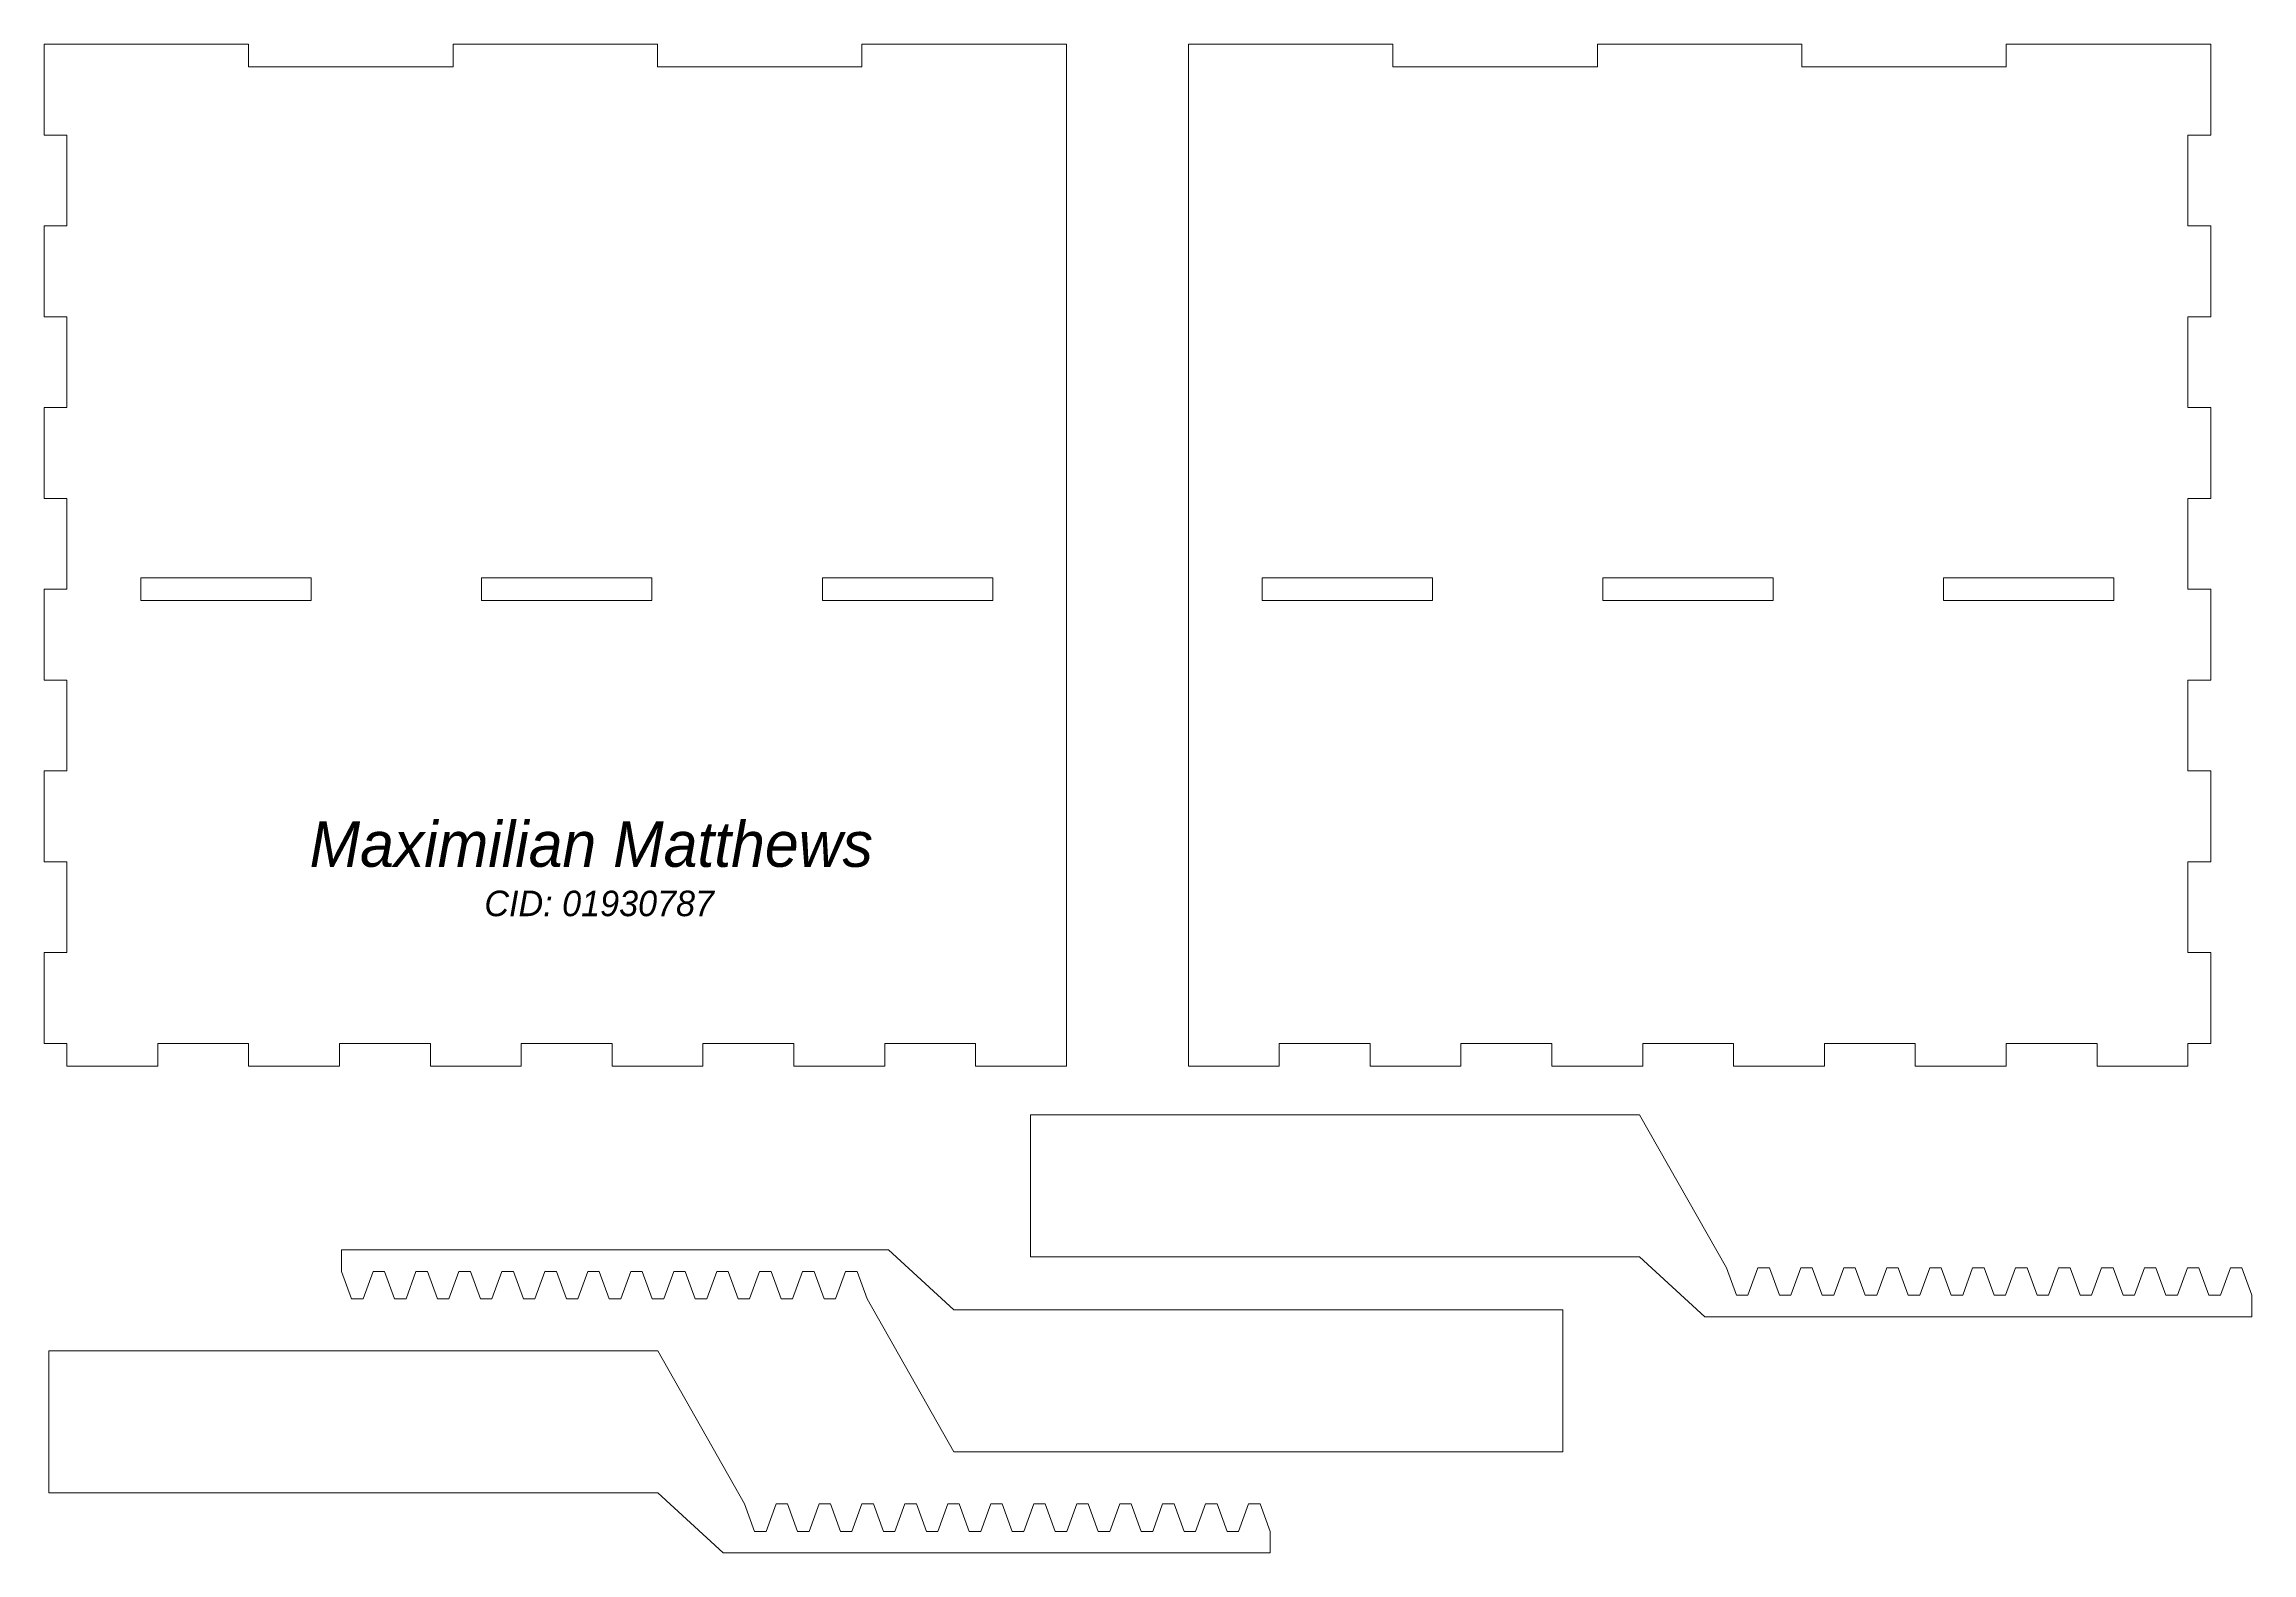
# Model space of a CAD drawing. Header units: millimetres. Extents: x 11 to 399, y -272 to -7.
import ezdxf

# ---------------------------------------------------------------- set-up
doc = ezdxf.new("R2010")
doc.units = ezdxf.units.MM
doc.header["$MEASUREMENT"] = 0
doc.layers.add('Layer 1', color=7, linetype='Continuous', lineweight=0)

# ---------------------------------------------------------------- blocks, each defined once
blk = doc.blocks.new('Block_0')
at = {"layer": 'Layer 1', "color": 12, "lineweight": 9, "true_color": 0xe30613}
for points in [[(248.1, -6.73), (248.1, -10.73), (248.1, -10.73), (284.1, -10.73), (284.1, -10.73), (284.1, -6.73), (320.1, -6.73), (320.1, -10.73), (320.1, -10.73), (356.1, -10.73), (356.1, -10.73), (356.1, -6.73), (388.1, -6.73), (392.1, -6.73), (392.1, -10.73), (392.1, -22.72), (392.1, -22.73), (388.1, -22.73), (388.1, -38.72), (392.1, -38.72), (392.1, -54.72), (388.1, -54.72), (388.1, -70.72), (392.1, -70.72), (392.1, -86.72), (388.1, -86.72), (388.1, -102.72), (392.1, -102.72), (392.1, -118.72), (388.1, -118.72), (388.1, -134.72), (392.1, -134.72), (392.1, -150.72), (388.1, -150.72), (388.1, -166.72), (392.1, -166.72), (392.1, -182.72), (392.1, -182.73), (388.1, -182.73), (388.1, -186.73), (388.09, -186.73), (372.09, -186.73), (372.09, -182.73), (356.09, -182.73), (356.09, -186.73), (340.09, -186.73), (340.09, -182.73), (324.09, -182.73), (324.09, -186.73), (308.09, -186.73), (308.09, -182.73), (292.09, -182.73), (292.09, -186.73), (276.09, -186.73), (276.09, -182.73), (260.09, -182.73), (260.09, -186.73), (244.09, -186.73), (244.09, -182.73), (228.1, -182.73), (228.1, -186.73), (228.09, -186.73), (212.1, -186.73), (212.1, -182.73), (212.1, -10.73), (212.1, -6.73)], [(255.07, -100.71), (225.07, -100.71), (225.07, -104.71), (255.07, -104.71)], [(315.07, -100.71), (285.07, -100.71), (285.07, -104.71), (315.07, -104.71)], [(375.07, -100.71), (345.07, -100.71), (345.07, -104.71), (375.07, -104.71)]]:
    blk.add_lwpolyline(points, close=True, dxfattribs=at)
blk = doc.blocks.new('Block_1')
at = {"layer": 'Layer 1', "color": 12, "lineweight": 9, "true_color": 0xe30613}
for points in [[(154.6, -6.73), (154.6, -10.73), (154.6, -10.73), (118.6, -10.73), (118.6, -10.73), (118.6, -6.73), (82.6, -6.73), (82.6, -10.73), (82.6, -10.73), (46.6, -10.73), (46.6, -10.73), (46.6, -6.73), (14.6, -6.73), (10.6, -6.73), (10.6, -10.73), (10.6, -22.72), (10.6, -22.73), (14.6, -22.73), (14.6, -38.72), (10.6, -38.72), (10.6, -54.72), (14.6, -54.72), (14.6, -70.72), (10.6, -70.72), (10.6, -86.72), (14.6, -86.72), (14.6, -102.72), (10.6, -102.72), (10.6, -118.72), (14.6, -118.72), (14.6, -134.72), (10.6, -134.72), (10.6, -150.72), (14.6, -150.72), (14.6, -166.72), (10.6, -166.72), (10.6, -182.72), (10.6, -182.73), (14.6, -182.73), (14.6, -186.73), (14.61, -186.73), (30.61, -186.73), (30.61, -182.73), (46.61, -182.73), (46.61, -186.73), (62.61, -186.73), (62.61, -182.73), (78.61, -182.73), (78.61, -186.73), (94.61, -186.73), (94.61, -182.73), (110.61, -182.73), (110.61, -186.73), (126.61, -186.73), (126.61, -182.73), (142.61, -182.73), (142.61, -186.73), (158.61, -186.73), (158.61, -182.73), (174.6, -182.73), (174.6, -186.73), (174.61, -186.73), (190.6, -186.73), (190.6, -182.73), (190.6, -10.73), (190.6, -6.73)], [(27.63, -100.71), (57.63, -100.71), (57.63, -104.71), (27.63, -104.71)], [(87.63, -100.71), (117.63, -100.71), (117.63, -104.71), (87.63, -104.71)], [(147.63, -100.71), (177.63, -100.71), (177.63, -104.71), (147.63, -104.71)]]:
    blk.add_lwpolyline(points, close=True, dxfattribs=at)

msp = doc.modelspace()

# ---------------------------------------------------------------- linework, layer by layer
at = {"layer": 'Layer 1', "color": 12, "lineweight": 9, "true_color": 0xe30613}
for points in [[(184.3, -220.27), (204.19, -220.27), (211.32, -220.27), (291.52, -220.27), (303.05, -230.83), (333.3, -230.83), (338.84, -230.83), (363.56, -230.83), (369.09, -230.83), (399.35, -230.83), (399.35, -227.05), (397.59, -222.22), (395.57, -222.22), (393.81, -227.05), (391.78, -227.05), (390.03, -222.22), (388, -222.22), (386.25, -227.05), (384.22, -227.05), (382.46, -222.22), (380.44, -222.22), (378.68, -227.05), (376.66, -227.05), (374.9, -222.22), (372.88, -222.22), (371.12, -227.05), (369.09, -227.05), (367.33, -222.22), (367.33, -222.22), (365.31, -222.22), (365.31, -222.22), (363.55, -227.05), (361.53, -227.05), (359.77, -222.22), (357.75, -222.22), (355.99, -227.05), (353.96, -227.05), (352.21, -222.22), (350.18, -222.22), (348.43, -227.05), (346.4, -227.05), (344.64, -222.22), (342.62, -222.22), (340.86, -227.05), (338.84, -227.05), (337.08, -222.22), (337.08, -222.22), (335.06, -222.22), (335.06, -222.22), (333.3, -227.05), (331.28, -227.05), (329.52, -222.22), (327.5, -222.22), (325.74, -227.05), (323.71, -227.05), (321.95, -222.22), (319.93, -222.22), (318.17, -227.05), (316.15, -227.05), (314.39, -222.22), (312.37, -222.22), (310.61, -227.05), (308.58, -227.05), (306.83, -222.22), (291.52, -195.27), (211.32, -195.27), (204.19, -195.27), (184.3, -195.27)], [(278.02, -229.64), (258.13, -229.64), (251.01, -229.64), (170.8, -229.64), (159.28, -219.08), (129.03, -219.08), (123.49, -219.08), (98.77, -219.08), (93.23, -219.08), (62.98, -219.08), (62.98, -222.86), (64.74, -227.69), (66.76, -227.69), (68.52, -222.86), (70.54, -222.86), (72.3, -227.69), (74.32, -227.69), (76.08, -222.86), (78.11, -222.86), (79.86, -227.69), (81.88, -227.69), (83.64, -222.86), (85.67, -222.86), (87.43, -227.69), (89.45, -227.69), (91.21, -222.86), (93.23, -222.86), (94.99, -227.69), (94.99, -227.69), (97.01, -227.69), (97.01, -227.69), (98.77, -222.86), (100.8, -222.86), (102.56, -227.69), (104.58, -227.69), (106.34, -222.86), (108.36, -222.86), (110.12, -227.69), (112.14, -227.69), (113.9, -222.86), (115.93, -222.86), (117.68, -227.69), (119.7, -227.69), (121.46, -222.86), (123.49, -222.86), (125.25, -227.69), (125.25, -227.69), (127.27, -227.69), (127.27, -227.69), (129.03, -222.86), (131.05, -222.86), (132.81, -227.69), (134.83, -227.69), (136.59, -222.86), (138.61, -222.86), (140.37, -227.69), (142.39, -227.69), (144.15, -222.86), (146.18, -222.86), (147.94, -227.69), (149.96, -227.69), (151.72, -222.86), (153.74, -222.86), (155.5, -227.69), (170.8, -254.64), (251.01, -254.64), (258.13, -254.64), (278.02, -254.64)], [(11.42, -261.86), (31.31, -261.86), (38.43, -261.86), (118.64, -261.86), (130.16, -272.42), (160.41, -272.42), (165.95, -272.42), (190.67, -272.42), (196.2, -272.42), (226.46, -272.42), (226.46, -268.64), (224.7, -263.8), (222.68, -263.8), (220.92, -268.64), (218.9, -268.64), (217.14, -263.8), (215.12, -263.8), (213.36, -268.64), (211.33, -268.64), (209.57, -263.8), (207.55, -263.8), (205.8, -268.64), (203.77, -268.64), (202.01, -263.8), (199.99, -263.8), (198.23, -268.64), (196.21, -268.64), (194.45, -263.8), (194.45, -263.8), (192.43, -263.8), (192.43, -263.8), (190.67, -268.64), (188.64, -268.64), (186.88, -263.8), (184.86, -263.8), (183.1, -268.64), (181.08, -268.64), (179.32, -263.8), (177.3, -263.8), (175.54, -268.64), (173.51, -268.64), (171.75, -263.8), (169.73, -263.8), (167.98, -268.64), (165.95, -268.64), (164.19, -263.8), (164.19, -263.8), (162.17, -263.8), (162.17, -263.8), (160.41, -268.64), (158.39, -268.64), (156.63, -263.8), (154.61, -263.8), (152.85, -268.64), (150.82, -268.64), (149.07, -263.8), (147.05, -263.8), (145.29, -268.64), (143.26, -268.64), (141.5, -263.8), (139.48, -263.8), (137.72, -268.64), (135.7, -268.64), (133.94, -263.8), (118.64, -236.86), (38.43, -236.86), (31.31, -236.86), (11.42, -236.86)]]:
    msp.add_lwpolyline(points, close=True, dxfattribs=at)

# ---------------------------------------------------------------- block references
at = {"layer": 'Layer 1'}
for name in ['Block_1', 'Block_0']:
    msp.add_blockref(name, (0, 0), dxfattribs=at)

# ---------------------------------------------------------------- texts
at = {"layer": 'Layer 1', "char_height": 0.2, "attachment_point": 7}
for s, insert in [('\\C250;\\c1776925;\\FRift Demi Italic|b0|i1|c1;\\H7.992533;\\W1.000000;Maximilian Matthews', (57.34, -151.72)), ('\\C250;\\c1776925;\\FRift Demi Italic|b0|i1|c1;\\H4.495800;\\W1.000000;CID: 01930787', (88.12, -160.36))]:
    msp.add_mtext(s, dxfattribs=dict(at, insert=insert))

doc.saveas('drawing.dxf')
